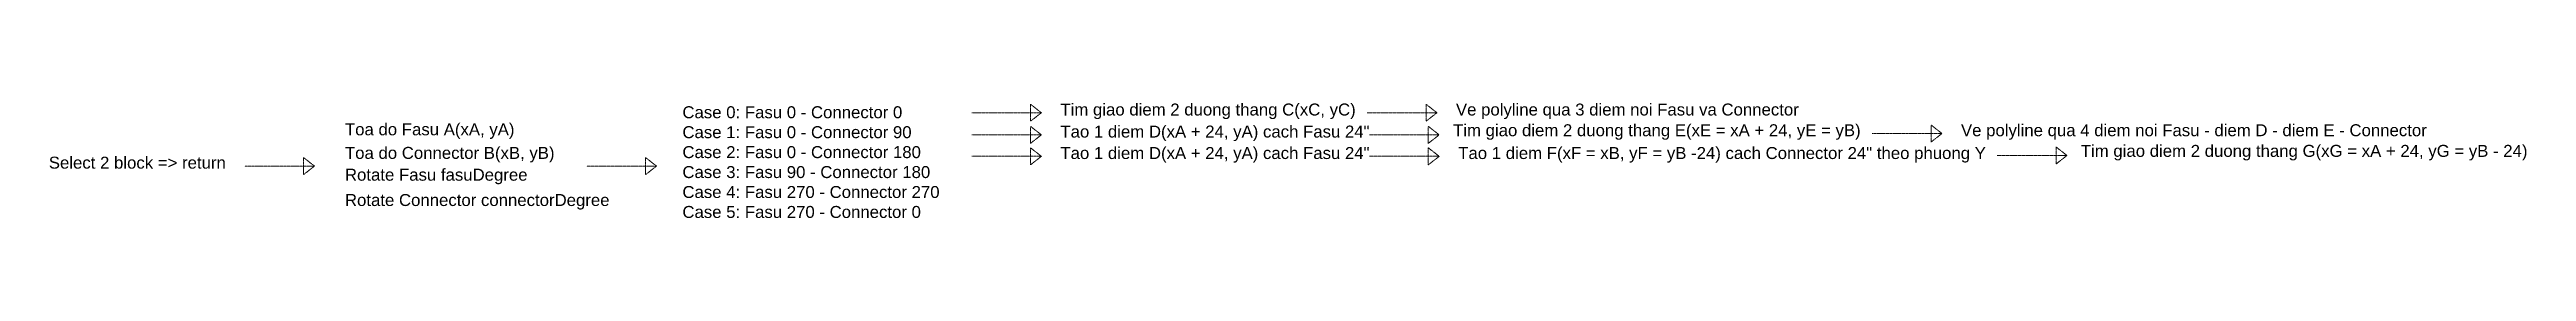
# Model space of a CAD drawing. Header units: inches. Extents: x -1897 to 3431, y -437 to 136.
# Drawn here: x -110 to 3431, y -437 to -271 of the extents above; entities that cross this region are included whole.
import ezdxf

# ---------------------------------------------------------------- set-up
doc = ezdxf.new("R2010")
doc.units = ezdxf.units.IN
doc.header["$MEASUREMENT"] = 0
doc.linetypes.add('HIDDEN', pattern=[0.375, 0.25, -0.125])
doc.layers.add('STN-ANCHOR', color=30, linetype='Continuous', lineweight=20)
doc.styles.get("Standard").update_dxf_attribs({"font": 'arial.ttf'})

msp = doc.modelspace()

# ---------------------------------------------------------------- texts
at = {"char_height": 17.156, "attachment_point": 1}
for s, width, insert in [('{\\C6;Case 0: }Fasu 0 - Connector 0\\P{\\C6;Case 1}: Fasu 0 - Connector 90\\P{\\C6;Case 2}: Fasu 0 - Connector 180\\P{\\C6;Case 3}: Fasu 90 - Connector 180\\P{\\C6;Case 4}: Fasu 270 - Connector 270\\P{\\C6;Case 5}: Fasu 270 - Connector 0 ', 393.643, (794.5, -276.2)), ('Tim giao diem 2 duong thang C(xC, yC)', 515.059, (1334.9, -272.3)), ('Ve polyline qua 3 diem noi {\\C6;Fasu }va {\\C6;Connector} ', 489.531, (1900.4, -272.3)), ('Toa do Fasu A(xA, yA)', 251.653, (312, -300.7)), ('Tao 1 diem D(xA + 24, yA) cach Fasu 24" ', 515.059, (1334.9, -303.9)), ('Tim giao diem 2 duong thang E(xE = xA + 24, yE = yB)', 760.562, (1896.3, -302)), ('Ve polyline qua 4 diem noi {\\C6;Fasu - diem D - diem E - Connector} ', 774.225, (2622.5, -302)), ('Select 2 block => return ', 251.653, (-111.4, -348.5)), ('Toa do Connector B(xB, yB)', 309.489, (312, -334.5)), ('Tao 1 diem D(xA + 24, yA) cach Fasu 24" ', 515.059, (1334.9, -334.7)), ('Tao 1 diem F(xF = xB, yF = yB -24) cach {\\C6;Connector }24" theo phuong Y ', 756.376, (1903.7, -334.7)), ('Tim giao diem 2 duong thang G(xG = xA + 24, yG = yB - 24)', 760.562, (2793.8, -331.6)), ('Rotate Fasu fasuDegree', 264.574, (312, -365.8)), ('Rotate Connector connectorDegree', 377.786, (312, -402.1))]:
    msp.add_mtext_dynamic_manual_height_columns(s, width=width, gutter_width=85.8, heights=[0], dxfattribs=dict(at, insert=insert))

# ---------------------------------------------------------------- linework, layer by layer
at = {"layer": 'STN-ANCHOR', "linetype": 'HIDDEN'}
for points in [[(1292.2, -273.3), (1307.7, -285.5), (1292.2, -297.7)], [(1857.7, -273.3), (1873.2, -285.5), (1857.7, -297.7)], [(1292.2, -305), (1307.7, -317.2), (1292.2, -329.4)], [(1860.9, -305), (1876.5, -317.2), (1860.9, -329.4)], [(2579.8, -303.1), (2595.3, -315.3), (2579.8, -327.5)], [(252.9, -349.8), (268.4, -362), (252.9, -374.2)], [(741.9, -349.8), (757.4, -362), (741.9, -374.2)], [(1292.2, -335.8), (1307.7, -348), (1292.2, -360.2)], [(1860.9, -335.8), (1876.5, -348), (1860.9, -360.2)], [(2758.5, -334.6), (2774, -346.8), (2758.5, -359)]]:
    msp.add_lwpolyline(points, close=True, dxfattribs=at)
for points in [[(1208.1, -285.5), (1307.7, -285.5)], [(1208.1, -317.2), (1307.7, -317.2)], [(1773.6, -285.5), (1873.2, -285.5)], [(1776.9, -317.2), (1876.5, -317.2)], [(2495.7, -315.3), (2595.3, -315.3)], [(1208.1, -348), (1307.7, -348)], [(1776.9, -348), (1876.5, -348)], [(2674.4, -346.8), (2774, -346.8)], [(168.8, -362), (268.4, -362)], [(657.8, -362), (757.4, -362)]]:
    msp.add_lwpolyline(points, dxfattribs=at)

msp.set_redraw_order([(e.dxf.handle, doc.entitydb.next_handle()) for e in msp.query("TEXT MTEXT ATTDEF DIMENSION ARC_DIMENSION")])  # texts and dimensions are drawn at this point

doc.saveas('drawing.dxf')
